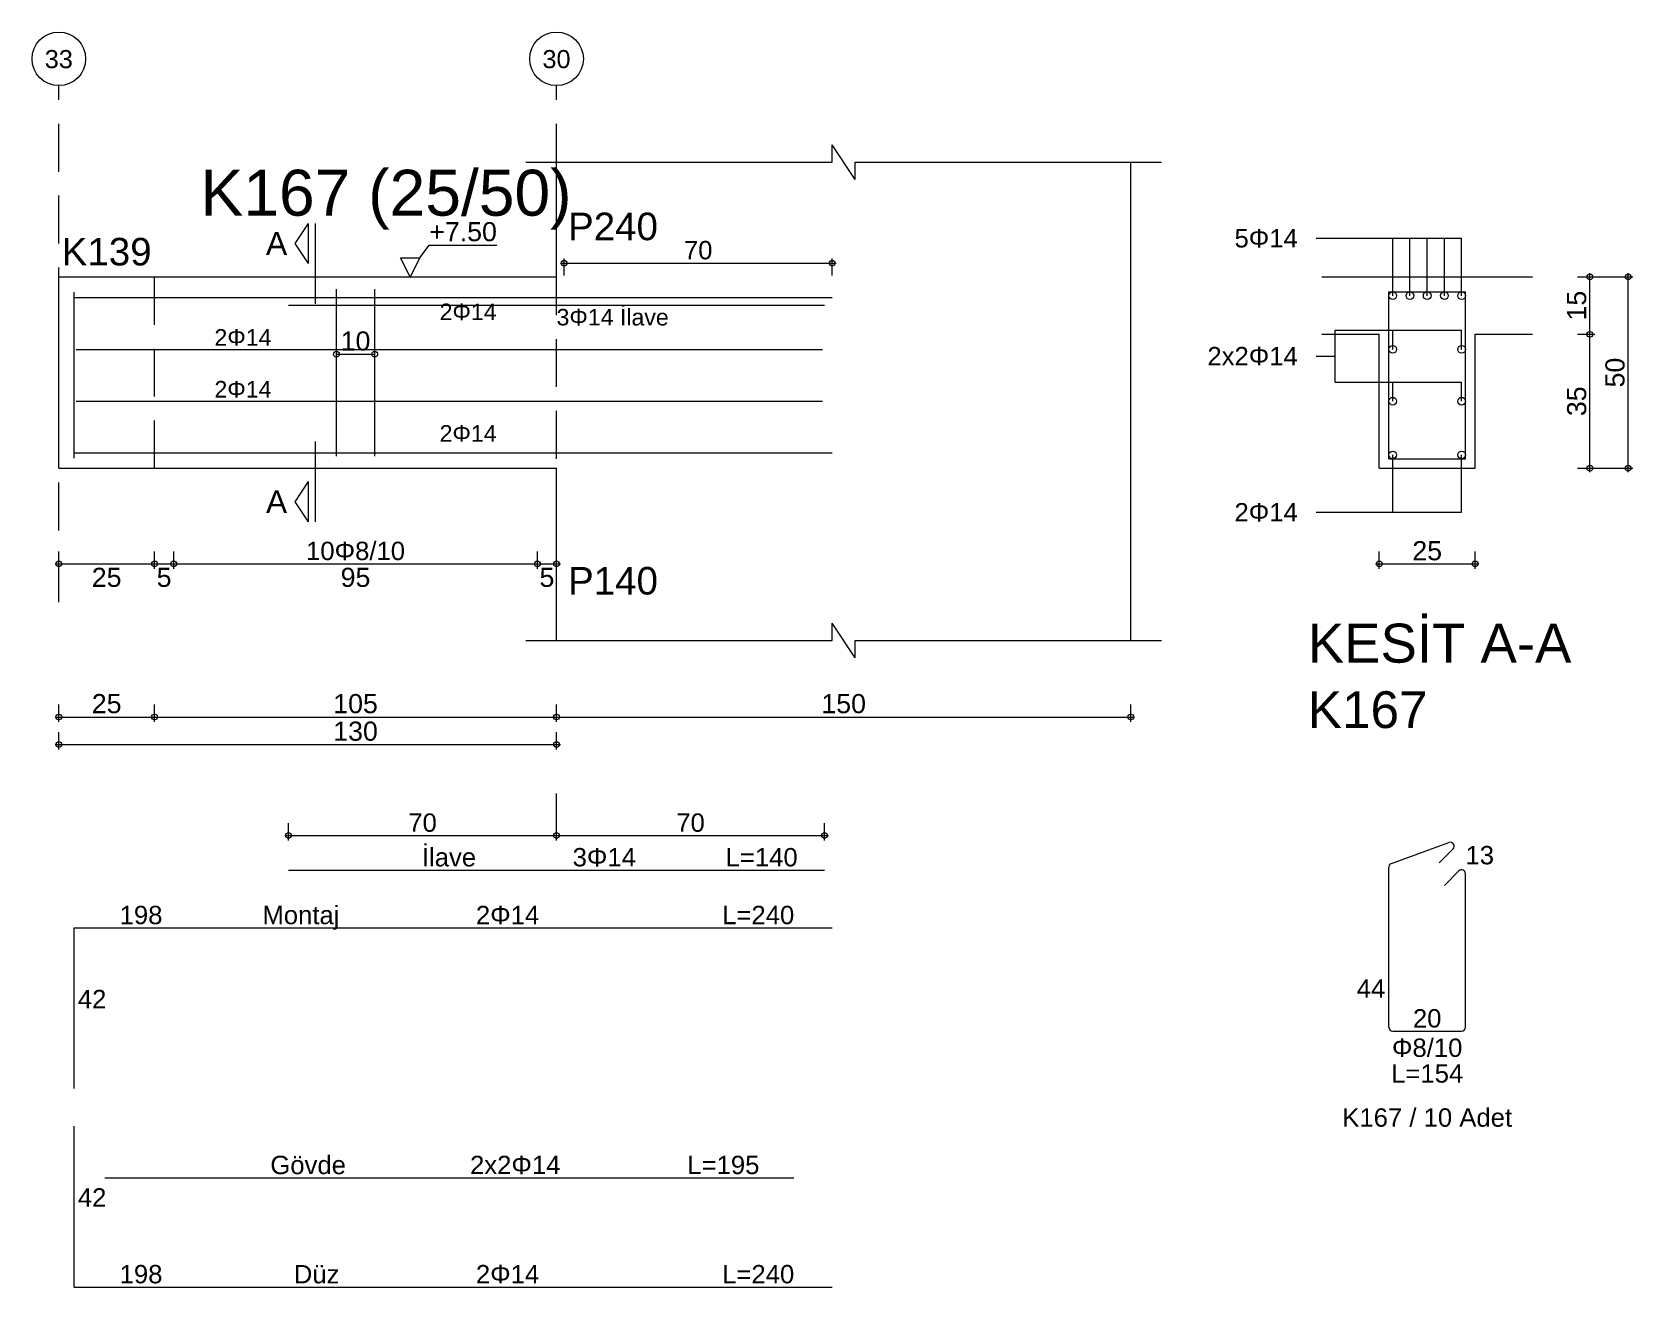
# Model space of a CAD drawing. Header units: millimetres. Extents: x 23801 to 80069, y 9628 to 14137.
# Drawn here: x 47485 to 48113, y 11919 to 12411 of the extents above; entities that cross this region are included whole.
import ezdxf

# ---------------------------------------------------------------- set-up
doc = ezdxf.new("R2010")
doc.units = ezdxf.units.MM
doc.linetypes.add('DASHDOT2', pattern=[12.7, 6.35, -3.175, 0, -3.175])
doc.linetypes.add('DASHED4', pattern=[18.75, 12.5, -6.25])
doc.layers.add('aks', color=251, linetype='DASHDOT2', lineweight=35)
for name, color, linetype in [('Donatı Topl. Uzun. Yazısı', 7, 'Continuous'), ('Donatı Uz. Yazısı', 7, 'Continuous'), ('Donatı Yazısı', 7, 'Continuous'), ('Donatı Çizgisi', 7, 'Continuous'), ('Kiriş', 7, 'Continuous'), ('Standart', 7, 'Continuous'), ('Ölçülendirme', 7, 'Continuous')]:
    doc.layers.add(name, color=color, linetype=linetype)
doc.styles.add('arial_1_18', font='arial.ttf', dxfattribs={"height": 0.2})

# ---------------------------------------------------------------- blocks, each defined once
blk = doc.blocks.new('IDE475Entity7430')
at = {"layer": 'aks', "color": 30, "linetype": 'DASHED4', "lineweight": 5}
for points in [[(9799.54, 1648.65), (9799.54, 1783.65)], [(9929.54, 1648.65), (9929.54, 1783.65)], [(9929.54, 1587.65), (9929.54, 1598.65)]]:
    blk.add_lwpolyline(points, dxfattribs=at)
at = {"layer": 'aks', "color": 1, "linetype": 'Continuous', "lineweight": 5}
for centre in [(9799.54, 1790.65), (9929.54, 1790.65)]:
    blk.add_circle(centre, 7, dxfattribs=at)
at = {"layer": 'Donatı Çizgisi', "color": 5, "linetype": 'Continuous', "lineweight": 5}
for points in [[(9803.54, 1686.25), (9803.54, 1729.65)], [(9803.54, 1728.25), (10001.54, 1728.25)], [(9872.04, 1686.85), (9872.04, 1730.45)], [(9882.04, 1686.85), (9882.04, 1730.45)], [(10146.95, 1686.15), (10146.95, 1729.75)], [(10146.95, 1729.75), (10166.95, 1729.75)], [(10166.95, 1686.15), (10166.95, 1729.75)], [(9859.54, 1726.25), (9999.54, 1726.25)], [(9804.04, 1714.72), (9999.04, 1714.72)], [(9804.04, 1701.18), (9999.04, 1701.18)], [(9803.54, 1687.65), (10001.54, 1687.65)], [(10146.95, 1686.15), (10166.95, 1686.15)], [(10147.63, 1580.39), (10162.63, 1585.86)], [(10160.06, 1580.54), (10163.7, 1584.18)], [(9859.54, 1578.65), (9999.54, 1578.65)], [(10146.95, 1537.57), (10146.95, 1579.44)], [(10161.44, 1574.63), (10165.21, 1578.41)], [(10166.95, 1537.57), (10166.95, 1577.69)], [(9803.54, 1521.55), (9803.54, 1563.55)], [(9803.54, 1563.55), (10001.54, 1563.55)], [(10147.97, 1536.55), (10165.93, 1536.55)], [(9803.54, 1469.7), (9803.54, 1511.7)], [(9811.54, 1498.23), (9991.54, 1498.23)], [(9803.54, 1469.7), (10001.54, 1469.7)]]:
    blk.add_lwpolyline(points, dxfattribs=at)
for centre in [(10147.95, 1728.75), (10152.45, 1728.75), (10156.95, 1728.75), (10161.45, 1728.75), (10165.95, 1728.75), (10147.95, 1714.72), (10165.95, 1714.72), (10147.95, 1701.18), (10165.95, 1701.18), (10147.95, 1687.15), (10165.95, 1687.15)]:
    blk.add_circle(centre, 1, dxfattribs=at)
for centre, start, end in [((10162.98, 1584.9), 315, 110), ((10147.97, 1579.44), 110, 180), ((10165.93, 1577.69), 0, 135), ((10147.97, 1537.57), 180, 270), ((10165.93, 1537.57), 270, 0)]:
    blk.add_arc(centre, 1.02, start, end, dxfattribs=at)
at = {"layer": 'Kiriş', "color": 1, "linetype": 'Continuous', "lineweight": 5}
for points in [[(10001.54, 1763.65), (10001.54, 1768.15)], [(10007.54, 1759.15), (10001.54, 1768.15)], [(9921.54, 1763.65), (10001.54, 1763.65)], [(9929.54, 1733.65), (9929.54, 1763.65)], [(10007.54, 1759.15), (10007.54, 1763.65)], [(10007.54, 1763.65), (10087.54, 1763.65)], [(10079.54, 1638.65), (10079.54, 1763.65)], [(9799.54, 1683.65), (9799.54, 1733.65)], [(9799.54, 1733.65), (9929.54, 1733.65)], [(10129.45, 1733.65), (10184.45, 1733.65)], [(10129.45, 1718.65), (10144.45, 1718.65)], [(10144.45, 1683.65), (10144.45, 1718.65)], [(10169.45, 1718.65), (10184.45, 1718.65)], [(10169.45, 1683.65), (10169.45, 1718.65)], [(9799.54, 1683.65), (9929.54, 1683.65)], [(9929.54, 1638.65), (9929.54, 1683.65)], [(10144.45, 1683.65), (10169.45, 1683.65)], [(10007.54, 1634.15), (10001.54, 1643.15)], [(10001.54, 1638.65), (10001.54, 1643.15)], [(9921.54, 1638.65), (10001.54, 1638.65)], [(10007.54, 1638.65), (10087.54, 1638.65)], [(10007.54, 1634.15), (10007.54, 1638.65)]]:
    blk.add_lwpolyline(points, dxfattribs=at)
at = {"layer": 'Kiriş', "color": 1, "linetype": 'DASHED4', "lineweight": 5}
for points in [[(9799.54, 1683.65), (9799.54, 1733.65)], [(9824.54, 1683.65), (9824.54, 1733.65)]]:
    blk.add_lwpolyline(points, dxfattribs=at)
at = {"layer": 'Ölçülendirme', "color": 1, "linetype": 'Continuous', "lineweight": 5}
for points in [[(9861.29, 1742.4), (9864.79, 1747.65)], [(9864.79, 1737.15), (9864.79, 1747.65)], [(9866.54, 1726.65), (9866.54, 1747.65)], [(9864.79, 1737.15), (9861.29, 1742.4)], [(9893.79, 1738.65), (9896.29, 1741.98)], [(9896.29, 1741.98), (9913.96, 1741.98)], [(10127.95, 1743.75), (10165.95, 1743.75)], [(10147.95, 1728.75), (10147.95, 1743.75)], [(10152.45, 1728.75), (10152.45, 1743.75)], [(10156.95, 1728.75), (10156.95, 1743.75)], [(10161.45, 1728.75), (10161.45, 1743.75)], [(10165.95, 1728.75), (10165.95, 1743.75)], [(9891.29, 1733.65), (9888.79, 1738.65)], [(9888.79, 1738.65), (9893.79, 1738.65)], [(9893.79, 1738.65), (9891.29, 1733.65)], [(9930.54, 1737.25), (10002.54, 1737.25)], [(9931.54, 1734), (9931.54, 1738.5)], [(10001.54, 1734), (10001.54, 1738.5)], [(9891.29, 1733.65), (9891.29, 1733.65)], [(10196.2, 1733.65), (10210.7, 1733.65)], [(10199.45, 1682.65), (10199.45, 1734.65)], [(10209.45, 1682.65), (10209.45, 1734.65)], [(10132.95, 1719.72), (10165.95, 1719.72)], [(10132.95, 1706.18), (10132.95, 1719.72)], [(10147.95, 1714.72), (10147.95, 1719.72)], [(10165.95, 1714.72), (10165.95, 1719.72)], [(10196.2, 1718.65), (10200.7, 1718.65)], [(9872.04, 1713.45), (9882.04, 1713.45)], [(10127.95, 1712.95), (10132.95, 1712.95)], [(10132.95, 1706.18), (10165.95, 1706.18)], [(10147.95, 1701.18), (10147.95, 1706.18)], [(10165.95, 1701.18), (10165.95, 1706.18)], [(9866.54, 1669.65), (9866.54, 1690.65)], [(10147.95, 1672.15), (10147.95, 1687.15)], [(10165.95, 1672.15), (10165.95, 1687.15)], [(10196.2, 1683.65), (10210.7, 1683.65)], [(9861.29, 1674.9), (9864.79, 1680.15)], [(9864.79, 1669.65), (9864.79, 1680.15)], [(9864.79, 1669.65), (9861.29, 1674.9)], [(10127.95, 1672.15), (10165.95, 1672.15)], [(9799.54, 1657.4), (9799.54, 1661.9)], [(9824.54, 1657.4), (9824.54, 1661.9)], [(9829.54, 1657.4), (9829.54, 1661.9)], [(9924.54, 1657.4), (9924.54, 1661.9)], [(9929.54, 1657.4), (9929.54, 1661.9)], [(10144.45, 1657.4), (10144.45, 1661.9)], [(10169.45, 1657.4), (10169.45, 1661.9)], [(9798.54, 1658.65), (9930.54, 1658.65)], [(10143.45, 1658.65), (10170.45, 1658.65)], [(9798.54, 1618.65), (10080.54, 1618.65)], [(9799.54, 1617.4), (9799.54, 1621.9)], [(9824.54, 1617.4), (9824.54, 1621.9)], [(9929.54, 1617.4), (9929.54, 1621.9)], [(10079.54, 1617.4), (10079.54, 1621.9)], [(9799.54, 1610.2), (9799.54, 1614.7)], [(9929.54, 1610.2), (9929.54, 1614.7)], [(9798.54, 1611.45), (9930.54, 1611.45)], [(9859.54, 1586.4), (9859.54, 1590.9)], [(9929.54, 1586.4), (9929.54, 1590.9)], [(9929.54, 1586.4), (9929.54, 1590.9)], [(9999.54, 1586.4), (9999.54, 1590.9)], [(9858.54, 1587.65), (9930.54, 1587.65)], [(9928.54, 1587.65), (10000.54, 1587.65)]]:
    blk.add_lwpolyline(points, dxfattribs=at)
for centre in [(9931.54, 1737.25), (10001.54, 1737.25), (10199.45, 1733.65), (10209.45, 1733.65), (10199.45, 1718.65), (9872.04, 1713.45), (9882.04, 1713.45), (10199.45, 1683.65), (10209.45, 1683.65), (9799.54, 1658.65), (9824.54, 1658.65), (9824.54, 1658.65), (9829.54, 1658.65), (9829.54, 1658.65), (9924.54, 1658.65), (9924.54, 1658.65), (9929.54, 1658.65), (10144.45, 1658.65), (10169.45, 1658.65), (9799.54, 1618.65), (9824.54, 1618.65), (9824.54, 1618.65), (9929.54, 1618.65), (9929.54, 1618.65), (10079.54, 1618.65), (9799.54, 1611.45), (9929.54, 1611.45), (9859.54, 1587.65), (9929.54, 1587.65), (9929.54, 1587.65), (9999.54, 1587.65)]:
    blk.add_circle(centre, 0.75, dxfattribs=at)
at = {"layer": 'aks', "color": 1, "linetype": 'Continuous', "lineweight": 5, "style": 'arial_1_18'}
for s, p in [('33', (9795.86, 1788.21)), ('30', (9925.86, 1788.21))]:
    blk.add_text(s, height=4.725, dxfattribs=at).set_placement(p)
at = {"layer": 'Donatı Topl. Uzun. Yazısı', "color": 1, "linetype": 'Continuous', "lineweight": 5, "style": 'arial_1_18'}
for s, p in [('L=140', (9973.7, 1579.61)), ('L=240', (9972.8, 1564.51)), ('L=154', (10147.54, 1523.11)), ('L=195', (9963.7, 1499.19)), ('L=240', (9972.8, 1470.66))]:
    blk.add_text(s, height=4.8, dxfattribs=at).set_placement(p)
at = {"layer": 'Donatı Uz. Yazısı', "color": 1, "linetype": 'Continuous', "lineweight": 5, "style": 'arial_1_18'}
for s, p in [('13', (10166.95, 1580.15)), ('198', (9815.42, 1564.51)), ('42', (9804.5, 1542.55)), ('44', (10138.54, 1545.27)), ('20', (10153.22, 1537.51)), ('42', (9804.5, 1490.7)), ('198', (9815.42, 1470.66))]:
    blk.add_text(s, height=4.8, dxfattribs=at).set_placement(p)
at = {"layer": 'Donatı Yazısı', "color": 5, "linetype": 'Continuous', "lineweight": 5, "style": 'arial_1_18'}
for s, height, p in [('5Φ14', 4.8, (10106.62, 1741.35)), ('3Φ14 İlave', 4.32, (9929.54, 1720.97)), ('2x2Φ14', 4.8, (10099.54, 1710.55)), ('2Φ14', 4.8, (10106.62, 1669.75)), ('3Φ14', 4.8, (9933.74, 1579.61)), ('2Φ14', 4.8, (9908.48, 1564.51)), ('Φ8/10', 4.8, (10147.75, 1529.83)), ('K167 / 10 Adet', 4.8, (10134.77, 1511.59)), ('2x2Φ14', 4.8, (9906.94, 1499.19)), ('2Φ14', 4.8, (9908.48, 1470.66))]:
    blk.add_text(s, height=height, dxfattribs=at).set_placement(p)
for p in [(9899, 1722.37), (9840.19, 1715.68), (9840.19, 1702.14), (9899, 1690.61)]:
    blk.add_text('2Φ14', height=4.32, rotation=360, dxfattribs=at).set_placement(p)
at = {"layer": 'Donatı Yazısı', "color": 1, "linetype": 'Continuous', "lineweight": 5, "style": 'arial_1_18'}
for s, p in [('İlave', (9894.37, 1579.61)), ('Montaj', (9852.71, 1564.51)), ('Gövde', (9854.78, 1499.19)), ('Düz', (9860.91, 1470.66))]:
    blk.add_text(s, height=4.8, dxfattribs=at).set_placement(p)
at = {"layer": 'Kiriş', "color": 1, "linetype": 'Continuous', "lineweight": 5, "style": 'arial_1_18'}
for s, height, p in [('K167 (25/50)', 12, (9836.54, 1749.65)), ('P240', 7.2, (9932.54, 1743.25)), ('K139', 7.2, (9800.29, 1736.65)), ('P140', 7.2, (9932.54, 1650.65)), ('KESİT A-A', 10.2, (10125.75, 1632.85)), ('K167', 9.6, (10125.75, 1615.77))]:
    blk.add_text(s, height=height, dxfattribs=at).set_placement(p)
at = {"layer": 'Ölçülendirme', "color": 1, "linetype": 'Continuous', "lineweight": 5, "style": 'arial_1_18'}
for s, height, p in [('+7.50', 5, (9896.29, 1742.98)), ('A', 5.95, (9853.64, 1739.42)), ('70', 4.8, (9962.81, 1738.25)), ('A', 5.95, (9853.64, 1671.92)), ('25', 5, (10153.07, 1659.61)), ('25', 5, (9808.15, 1652.65)), ('5', 5, (9825.09, 1652.65)), ('95', 5, (9873.15, 1652.65)), ('5', 5, (9925.09, 1652.65)), ('25', 5, (9808.15, 1619.65)), ('105', 5, (9871.21, 1619.65)), ('150', 5, (9998.71, 1619.65)), ('130', 5, (9871.21, 1612.45))]:
    blk.add_text(s, height=height, dxfattribs=at).set_placement(p)
for s, rotation, p in [('15', 90, (10198.49, 1722.27)), ('10', 360, (9873.15, 1714.41)), ('50', 90, (10208.49, 1704.77)), ('35', 90, (10198.49, 1697.27))]:
    blk.add_text(s, height=5, rotation=rotation, dxfattribs=at).set_placement(p)
at = {"layer": 'Ölçülendirme', "color": 5, "linetype": 'Continuous', "lineweight": 5, "style": 'arial_1_18'}
for s, p in [('10Φ8/10', (9864.11, 1659.65)), ('70', (9890.81, 1588.65)), ('70', (9960.81, 1588.65))]:
    blk.add_text(s, height=4.8, dxfattribs=at).set_placement(p)

msp = doc.modelspace()

# ---------------------------------------------------------------- block references
at = {"layer": 'Standart', "xscale": 1.5, "yscale": 1.5, "zscale": 1.5}
msp.add_blockref('IDE475Entity7430', (32796.46, 9714.13), dxfattribs=at)

doc.saveas('drawing.dxf')
